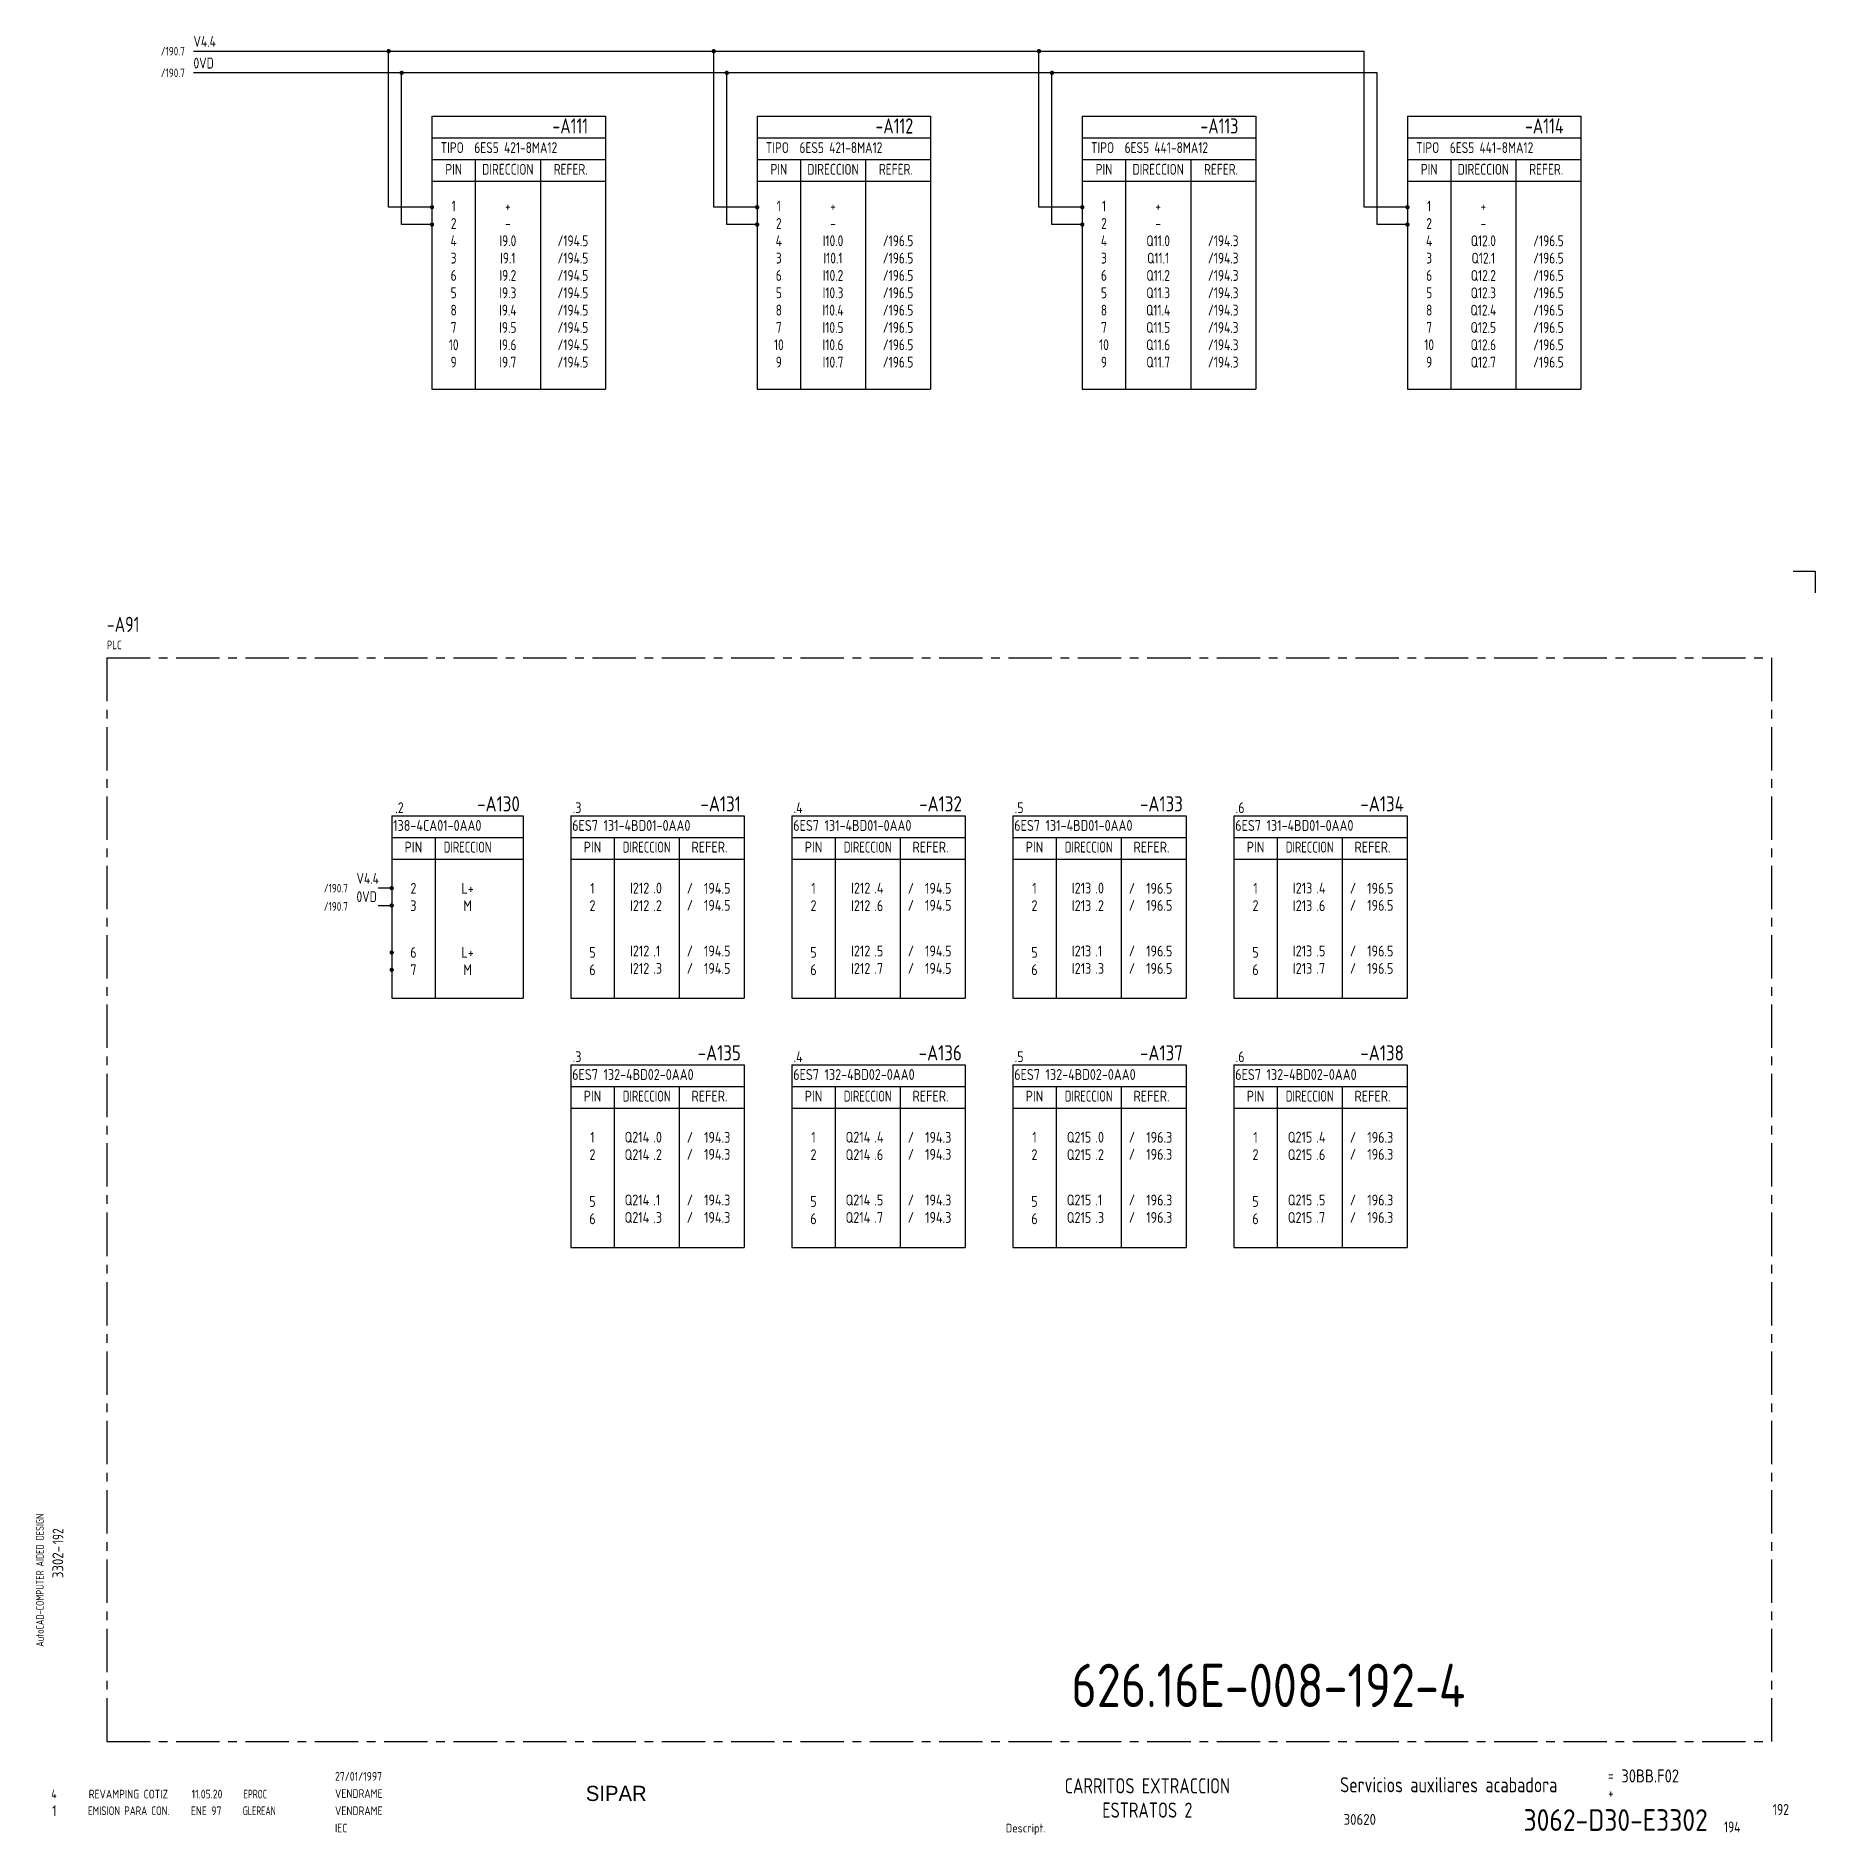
# Model space of a CAD drawing. Extents: x 10 to 962, y 5 to 421.
# Drawn here: x 551.7 to 962, y 5.4 to 420.5 of the extents above; entities that cross this region are included whole.
import ezdxf
from ezdxf.enums import TextEntityAlignment as Align

# ---------------------------------------------------------------- set-up
doc = ezdxf.new("R2010")
doc.units = 0
doc.header["$LTSCALE"] = 8
doc.header["$MEASUREMENT"] = 0
doc.linetypes.add('CENTER', pattern=[2, 1.25, -0.25, 0.25, -0.25])
doc.layers.get('0').update_dxf_attribs({"linetype": 'CONTINUOUS'})
doc.layers.add('CART', color=7, linetype='CONTINUOUS')
doc.styles.add('DIN', font='DIN', dxfattribs={"width": 0.85})
doc.styles.add('UNIV', font='UNIV')

msp = doc.modelspace()

# ---------------------------------------------------------------- texts
at = {"style": 'DIN'}
for s, height, width, p in [('V4.4', 2.5, 0.8, (588, 418)), ('0VD', 2.5, 0.8, (588, 413)), ('TIPO  6ES5 421-8MA12', 2.5, 0.8, (645, 393.5)), ('TIPO  6ES5 421-8MA12', 2.5, 0.8, (720, 393.5)), ('TIPO  6ES5 441-8MA12', 2.5, 0.8, (795, 393.5)), ('TIPO  6ES5 441-8MA12', 2.5, 0.8, (870, 393.5)), ('PLC', 2, 0.8, (568, 279)), ('138-4CA01-0AA0', 2.5, 0.85, (634.05, 237.09)), ('6ES7 131-4BD01-0AA0', 2.5, 0.85, (675.34, 237.09)), ('6ES7 131-4BD01-0AA0', 2.5, 0.85, (726.32, 237.09)), ('6ES7 131-4BD01-0AA0', 2.5, 0.85, (777.3, 237.09)), ('6ES7 131-4BD01-0AA0', 2.5, 0.85, (828.27, 237.09)), ('V4.4', 2.5, 0.8, (625.6, 224.87)), ('.0', 2.5, 0.85, (694.05, 222.64)), ('.4', 2.5, 0.85, (745.03, 222.64)), ('.0', 2.5, 0.85, (796.01, 222.64)), ('.4', 2.5, 0.85, (846.99, 222.64)), ('0VD', 2.5, 0.8, (625.6, 220.66)), ('.2', 2.5, 0.85, (694.05, 218.59)), ('.6', 2.5, 0.85, (745.03, 218.59)), ('.2', 2.5, 0.85, (796.01, 218.59)), ('.6', 2.5, 0.85, (846.99, 218.59)), ('.1', 2.5, 0.85, (694.05, 208.14)), ('.5', 2.5, 0.85, (745.03, 208.14)), ('.1', 2.5, 0.85, (796.01, 208.14)), ('.5', 2.5, 0.85, (846.99, 208.14)), ('.3', 2.5, 0.85, (694.05, 204.1)), ('.7', 2.5, 0.85, (745.03, 204.1)), ('.3', 2.5, 0.85, (796.01, 204.1)), ('.7', 2.5, 0.85, (846.99, 204.1)), ('6ES7 132-4BD02-0AA0', 2.5, 0.85, (675.34, 179.63)), ('6ES7 132-4BD02-0AA0', 2.5, 0.85, (726.32, 179.63)), ('6ES7 132-4BD02-0AA0', 2.5, 0.85, (777.3, 179.63)), ('6ES7 132-4BD02-0AA0', 2.5, 0.85, (828.27, 179.63)), ('.0', 2.5, 0.85, (694.05, 165.17)), ('.4', 2.5, 0.85, (745.03, 165.17)), ('.0', 2.5, 0.85, (796.01, 165.17)), ('.4', 2.5, 0.85, (846.99, 165.17)), ('.2', 2.5, 0.85, (694.05, 161.13)), ('.6', 2.5, 0.85, (745.03, 161.13)), ('.2', 2.5, 0.85, (796.01, 161.13)), ('.6', 2.5, 0.85, (846.99, 161.13)), ('.1', 2.5, 0.85, (694.05, 150.68)), ('.5', 2.5, 0.85, (745.03, 150.68)), ('.1', 2.5, 0.85, (796.01, 150.68)), ('.5', 2.5, 0.85, (846.99, 150.68)), ('.3', 2.5, 0.85, (694.05, 146.64)), ('.7', 2.5, 0.85, (745.03, 146.64)), ('.3', 2.5, 0.85, (796.01, 146.64)), ('.7', 2.5, 0.85, (846.99, 146.64)), ('194', 2.5, 0.8, (941, 6))]:
    msp.add_text(s, height=height, dxfattribs=dict(at, width=width)).set_placement(p)
for s, height, width, p in [('/190.7', 2, 0.8, (586, 416)), ('/190.7', 2, 0.8, (586, 411)), ('/190.7', 2, 0.8, (623.6, 222.87)), ('I212', 2.5, 0.85, (693.12, 222.64)), ('I212', 2.5, 0.85, (744.1, 222.64)), ('I213', 2.5, 0.85, (795.07, 222.64)), ('I213', 2.5, 0.85, (846.05, 222.64)), ('/190.7', 2, 0.8, (623.6, 218.66)), ('I212', 2.5, 0.85, (693.12, 218.59)), ('I212', 2.5, 0.85, (744.1, 218.59)), ('I213', 2.5, 0.85, (795.07, 218.59)), ('I213', 2.5, 0.85, (846.05, 218.59)), ('I212', 2.5, 0.85, (693.12, 208.14)), ('I212', 2.5, 0.85, (744.1, 208.14)), ('I213', 2.5, 0.85, (795.07, 208.14)), ('I213', 2.5, 0.85, (846.05, 208.14)), ('I212', 2.5, 0.85, (693.12, 204.1)), ('I212', 2.5, 0.85, (744.1, 204.1)), ('I213', 2.5, 0.85, (795.07, 204.1)), ('I213', 2.5, 0.85, (846.05, 204.1)), ('Q214', 2.5, 0.85, (693.12, 165.17)), ('Q214', 2.5, 0.85, (744.1, 165.17)), ('Q215', 2.5, 0.85, (795.07, 165.17)), ('Q215', 2.5, 0.85, (846.05, 165.17)), ('Q214', 2.5, 0.85, (693.12, 161.13)), ('Q214', 2.5, 0.85, (744.1, 161.13)), ('Q215', 2.5, 0.85, (795.07, 161.13)), ('Q215', 2.5, 0.85, (846.05, 161.13)), ('Q214', 2.5, 0.85, (693.12, 150.68)), ('Q214', 2.5, 0.85, (744.1, 150.68)), ('Q215', 2.5, 0.85, (795.07, 150.68)), ('Q215', 2.5, 0.85, (846.05, 150.68)), ('Q214', 2.5, 0.85, (693.12, 146.64)), ('Q214', 2.5, 0.85, (744.1, 146.64)), ('Q215', 2.5, 0.85, (795.07, 146.64)), ('Q215', 2.5, 0.85, (846.05, 146.64))]:
    msp.add_text(s, height=height, dxfattribs=dict(at, width=width)).set_placement(p, align=Align.RIGHT)
at = {"color": 3, "style": 'DIN'}
for s, height, width, p in [('-A111', 3.5, 0.8, (679, 398)), ('-A112', 3.5, 0.8, (754, 398)), ('-A113', 3.5, 0.8, (829, 398)), ('-A114', 3.5, 0.8, (904, 398)), ('-A130', 3.5, 0.85, (663.27, 241.59)), ('-A131', 3.5, 0.85, (714.25, 241.59)), ('-A132', 3.5, 0.85, (765.22, 241.59)), ('-A133', 3.5, 0.85, (816.2, 241.59)), ('-A134', 3.5, 0.85, (867.18, 241.59)), ('-A135', 3.5, 0.85, (714.25, 184.13)), ('-A136', 3.5, 0.85, (765.22, 184.13)), ('-A137', 3.5, 0.85, (816.2, 184.13)), ('-A138', 3.5, 0.85, (867.18, 184.13)), ('192', 2.56, 0.8, (956, 10))]:
    msp.add_text(s, height=height, dxfattribs=dict(at, width=width)).set_placement(p, align=Align.RIGHT)
at = {"style": 'DIN'}
for s, width, p in [('PIN', 0.8, (648, 388.5)), ('DIRECCION', 0.8, (660.5, 388.5)), ('REFER.', 0.8, (675, 388.5)), ('PIN', 0.8, (723, 388.5)), ('DIRECCION', 0.8, (735.5, 388.5)), ('REFER.', 0.8, (750, 388.5)), ('PIN', 0.8, (798, 388.5)), ('DIRECCION', 0.8, (810.5, 388.5)), ('REFER.', 0.8, (825, 388.5)), ('PIN', 0.8, (873, 388.5)), ('DIRECCION', 0.8, (885.5, 388.5)), ('REFER.', 0.8, (900, 388.5)), ('1', 0.8, (648, 380)), ('1', 0.8, (723, 380)), ('1', 0.8, (798, 380)), ('1', 0.8, (873, 380)), ('2', 0.8, (648, 376)), ('+', 0.8, (660.5, 380)), ('2', 0.8, (723, 376)), ('+', 0.8, (735.5, 380)), ('2', 0.8, (798, 376)), ('+', 0.8, (810.5, 380)), ('2', 0.8, (873, 376)), ('+', 0.8, (885.5, 380)), ('4', 0.8, (648, 372)), ('I9.0', 0.8, (660.5, 372)), ('-', 0.8, (660.5, 376)), ('/194.5', 0.8, (675.5, 372)), ('4', 0.8, (723, 372)), ('I10.0', 0.8, (735.5, 372)), ('-', 0.8, (735.5, 376)), ('/196.5', 0.8, (750.5, 372)), ('4', 0.8, (798, 372)), ('Q11.0', 0.8, (810.5, 372)), ('-', 0.8, (810.5, 376)), ('/194.3', 0.8, (825.5, 372)), ('4', 0.8, (873, 372)), ('Q12.0', 0.8, (885.5, 372)), ('-', 0.8, (885.5, 376)), ('/196.5', 0.8, (900.5, 372)), ('3', 0.8, (648, 368)), ('I9.1', 0.8, (660.5, 368)), ('/194.5', 0.8, (675.5, 368)), ('3', 0.8, (723, 368)), ('I10.1', 0.8, (735.5, 368)), ('/196.5', 0.8, (750.5, 368)), ('3', 0.8, (798, 368)), ('Q11.1', 0.8, (810.5, 368)), ('/194.3', 0.8, (825.5, 368)), ('3', 0.8, (873, 368)), ('Q12.1', 0.8, (885.5, 368)), ('/196.5', 0.8, (900.5, 368)), ('6', 0.8, (648, 364)), ('I9.2', 0.8, (660.5, 364)), ('/194.5', 0.8, (675.5, 364)), ('6', 0.8, (723, 364)), ('I10.2', 0.8, (735.5, 364)), ('/196.5', 0.8, (750.5, 364)), ('6', 0.8, (798, 364)), ('Q11.2', 0.8, (810.5, 364)), ('/194.3', 0.8, (825.5, 364)), ('6', 0.8, (873, 364)), ('Q12.2', 0.8, (885.5, 364)), ('/196.5', 0.8, (900.5, 364)), ('5', 0.8, (648, 360)), ('I9.3', 0.8, (660.5, 360)), ('/194.5', 0.8, (675.5, 360)), ('5', 0.8, (723, 360)), ('I10.3', 0.8, (735.5, 360)), ('/196.5', 0.8, (750.5, 360)), ('5', 0.8, (798, 360)), ('Q11.3', 0.8, (810.5, 360)), ('/194.3', 0.8, (825.5, 360)), ('5', 0.8, (873, 360)), ('Q12.3', 0.8, (885.5, 360)), ('/196.5', 0.8, (900.5, 360)), ('8', 0.8, (648, 356)), ('I9.4', 0.8, (660.5, 356)), ('/194.5', 0.8, (675.5, 356)), ('8', 0.8, (723, 356)), ('I10.4', 0.8, (735.5, 356)), ('/196.5', 0.8, (750.5, 356)), ('8', 0.8, (798, 356)), ('Q11.4', 0.8, (810.5, 356)), ('/194.3', 0.8, (825.5, 356)), ('8', 0.8, (873, 356)), ('Q12.4', 0.8, (885.5, 356)), ('/196.5', 0.8, (900.5, 356)), ('7', 0.8, (648, 352)), ('I9.5', 0.8, (660.5, 352)), ('/194.5', 0.8, (675.5, 352)), ('7', 0.8, (723, 352)), ('I10.5', 0.8, (735.5, 352)), ('/196.5', 0.8, (750.5, 352)), ('7', 0.8, (798, 352)), ('Q11.5', 0.8, (810.5, 352)), ('/194.3', 0.8, (825.5, 352)), ('7', 0.8, (873, 352)), ('Q12.5', 0.8, (885.5, 352)), ('/196.5', 0.8, (900.5, 352)), ('10', 0.8, (648, 348)), ('I9.6', 0.8, (660.5, 348)), ('/194.5', 0.8, (675.5, 348)), ('10', 0.8, (723, 348)), ('I10.6', 0.8, (735.5, 348)), ('/196.5', 0.8, (750.5, 348)), ('10', 0.8, (798, 348)), ('Q11.6', 0.8, (810.5, 348)), ('/194.3', 0.8, (825.5, 348)), ('10', 0.8, (873, 348)), ('Q12.6', 0.8, (885.5, 348)), ('/196.5', 0.8, (900.5, 348)), ('9', 0.8, (648, 344)), ('I9.7', 0.8, (660.5, 344)), ('/194.5', 0.8, (675.5, 344)), ('9', 0.8, (723, 344)), ('I10.7', 0.8, (735.5, 344)), ('/196.5', 0.8, (750.5, 344)), ('9', 0.8, (798, 344)), ('Q11.7', 0.8, (810.5, 344)), ('/194.3', 0.8, (825.5, 344)), ('9', 0.8, (873, 344)), ('Q12.7', 0.8, (885.5, 344)), ('/196.5', 0.8, (900.5, 344)), ('.2', 0.85, (635.51, 241.19)), ('.3', 0.85, (676.47, 241.19)), ('.4', 0.85, (727.45, 241.19)), ('.5', 0.85, (778.43, 241.19)), ('.6', 0.85, (829.4, 241.19)), ('PIN', 0.85, (638.72, 232.09)), ('PIN', 0.85, (680.02, 232.09)), ('REFER.', 0.85, (707.02, 232.09)), ('PIN', 0.85, (731, 232.09)), ('REFER.', 0.85, (758, 232.09)), ('PIN', 0.85, (781.97, 232.09)), ('REFER.', 0.85, (808.97, 232.09)), ('PIN', 0.85, (832.95, 232.09)), ('REFER.', 0.85, (859.95, 232.09)), ('2', 0.85, (638.72, 222.59)), ('L+', 0.85, (651.22, 222.59)), ('1', 0.85, (680.02, 222.59)), ('/', 0.85, (702.48, 222.59)), ('194.5', 0.85, (708.79, 222.59)), ('1', 0.85, (731, 222.59)), ('/', 0.85, (753.46, 222.59)), ('194.5', 0.85, (759.77, 222.59)), ('1', 0.85, (781.97, 222.59)), ('/', 0.85, (804.44, 222.59)), ('196.5', 0.85, (810.75, 222.59)), ('1', 0.85, (832.95, 222.59)), ('/', 0.85, (855.42, 222.59)), ('196.5', 0.85, (861.73, 222.59)), ('3', 0.85, (638.72, 218.59)), ('M', 0.85, (651.22, 218.59)), ('2', 0.85, (680.02, 218.59)), ('/', 0.85, (702.48, 218.66)), ('194.5', 0.85, (708.79, 218.66)), ('2', 0.85, (731, 218.59)), ('/', 0.85, (753.46, 218.66)), ('194.5', 0.85, (759.77, 218.66)), ('2', 0.85, (781.97, 218.59)), ('/', 0.85, (804.44, 218.66)), ('196.5', 0.85, (810.75, 218.66)), ('2', 0.85, (832.95, 218.59)), ('/', 0.85, (855.42, 218.66)), ('196.5', 0.85, (861.73, 218.66)), ('6', 0.85, (638.72, 207.8)), ('L+', 0.85, (651.22, 207.8)), ('5', 0.85, (680.02, 207.8)), ('/', 0.85, (702.48, 208.12)), ('194.5', 0.85, (708.79, 208.12)), ('5', 0.85, (731, 207.8)), ('/', 0.85, (753.46, 208.12)), ('194.5', 0.85, (759.77, 208.12)), ('5', 0.85, (781.97, 207.8)), ('/', 0.85, (804.44, 208.12)), ('196.5', 0.85, (810.75, 208.12)), ('5', 0.85, (832.95, 207.8)), ('/', 0.85, (855.42, 208.12)), ('196.5', 0.85, (861.73, 208.12)), ('7', 0.85, (638.72, 203.8)), ('M', 0.85, (651.22, 203.8)), ('6', 0.85, (680.02, 203.8)), ('/', 0.85, (702.48, 204.1)), ('194.5', 0.85, (708.79, 204.1)), ('6', 0.85, (731, 203.8)), ('/', 0.85, (753.46, 204.1)), ('194.5', 0.85, (759.77, 204.1)), ('6', 0.85, (781.97, 203.8)), ('/', 0.85, (804.44, 204.1)), ('196.5', 0.85, (810.75, 204.1)), ('6', 0.85, (832.95, 203.8)), ('/', 0.85, (855.42, 204.1)), ('196.5', 0.85, (861.73, 204.1)), ('.3', 0.85, (676.47, 183.73)), ('.4', 0.85, (727.45, 183.73)), ('.5', 0.85, (778.43, 183.73)), ('.6', 0.85, (829.4, 183.73)), ('PIN', 0.85, (680.02, 174.63)), ('REFER.', 0.85, (707.02, 174.63)), ('PIN', 0.85, (731, 174.63)), ('REFER.', 0.85, (758, 174.63)), ('PIN', 0.85, (781.97, 174.63)), ('REFER.', 0.85, (808.97, 174.63)), ('PIN', 0.85, (832.95, 174.63)), ('REFER.', 0.85, (859.95, 174.63)), ('1', 0.85, (680.02, 165.13)), ('/', 0.85, (702.48, 165.12)), ('194.3', 0.85, (708.79, 165.12)), ('1', 0.85, (731, 165.13)), ('/', 0.85, (753.46, 165.12)), ('194.3', 0.85, (759.77, 165.12)), ('1', 0.85, (781.97, 165.13)), ('/', 0.85, (804.44, 165.12)), ('196.3', 0.85, (810.75, 165.12)), ('1', 0.85, (832.95, 165.13)), ('/', 0.85, (855.42, 165.12)), ('196.3', 0.85, (861.73, 165.12)), ('2', 0.85, (680.02, 161.13)), ('/', 0.85, (702.48, 161.2)), ('194.3', 0.85, (708.79, 161.2)), ('2', 0.85, (731, 161.13)), ('/', 0.85, (753.46, 161.2)), ('194.3', 0.85, (759.77, 161.2)), ('2', 0.85, (781.97, 161.13)), ('/', 0.85, (804.44, 161.2)), ('196.3', 0.85, (810.75, 161.2)), ('2', 0.85, (832.95, 161.13)), ('/', 0.85, (855.42, 161.2)), ('196.3', 0.85, (861.73, 161.2)), ('5', 0.85, (680.02, 150.33)), ('/', 0.85, (702.48, 150.66)), ('194.3', 0.85, (708.79, 150.66)), ('5', 0.85, (731, 150.33)), ('/', 0.85, (753.46, 150.66)), ('194.3', 0.85, (759.77, 150.66)), ('5', 0.85, (781.97, 150.33)), ('/', 0.85, (804.44, 150.66)), ('196.3', 0.85, (810.75, 150.66)), ('5', 0.85, (832.95, 150.33)), ('/', 0.85, (855.42, 150.66)), ('196.3', 0.85, (861.73, 150.66)), ('6', 0.85, (680.02, 146.33)), ('/', 0.85, (702.48, 146.64)), ('194.3', 0.85, (708.79, 146.64)), ('6', 0.85, (731, 146.33)), ('/', 0.85, (753.46, 146.64)), ('194.3', 0.85, (759.77, 146.64)), ('6', 0.85, (781.97, 146.33)), ('/', 0.85, (804.44, 146.64)), ('196.3', 0.85, (810.75, 146.64)), ('6', 0.85, (832.95, 146.33)), ('/', 0.85, (855.42, 146.64)), ('196.3', 0.85, (861.73, 146.64))]:
    msp.add_text(s, height=2.5, dxfattribs=dict(at, width=width)).set_placement(p, align=Align.CENTER)
at = {"color": 3, "style": 'DIN', "width": 0.8}
msp.add_text('-A91', height=3.5, dxfattribs=at).set_placement((568, 283))
at = {"style": 'DIN', "width": 0.596129}
for p, p2 in [((645.72, 232.09), (656.72, 232.09)), ((687.02, 232.09), (698.02, 232.09)), ((738, 232.09), (749, 232.09)), ((788.97, 232.09), (799.97, 232.09)), ((839.95, 232.09), (850.95, 232.09)), ((687.02, 174.63), (698.02, 174.63)), ((738, 174.63), (749, 174.63)), ((788.97, 174.63), (799.97, 174.63)), ((839.95, 174.63), (850.95, 174.63))]:
    msp.add_text('DIRECCION', height=2.5, dxfattribs=at).set_placement(p, p2, align=Align.FIT)
at = {"style": 'DIN', "width": 0.8}
msp.add_text('192', height=2.5, rotation=90, dxfattribs=at).set_placement((558, 72.5))
at = {"color": 3, "style": 'DIN', "width": 0.8}
for s, p in [('CARRITOS EXTRACCION', (808, 15)), ('ESTRATOS 2', (808, 9.4))]:
    msp.add_text(s, height=3.5, dxfattribs=at).set_placement(p, align=Align.CENTER)
at = {"linetype": 'Continuous', "style": 'DIN'}
for s, width, p in [('4', 0.85, (555.2, 13.84)), ('REVAMPING COTIZ', 0.85, (563.83, 13.84)), ('11.05.20', 0.85, (587.58, 13.84)), ('EPROC', 0.7, (599.58, 13.84))]:
    msp.add_text(s, height=2, dxfattribs=dict(at, width=width)).set_placement(p)
at = {"color": 2, "insert": (790.47, 44.92), "char_height": 10, "width": 111.0411, "attachment_point": 1, "style": 'DIN'}
msp.add_mtext('626.16E-008-192-4', dxfattribs=at)
at = {"layer": 'CART', "color": 2, "linetype": 'Continuous', "style": 'UNIV'}
msp.add_text('SIPAR', height=3.5, dxfattribs=at).set_placement((685.5, 13.25), align=Align.CENTER)

# ---------------------------------------------------------------- blocks, each defined once
blk = doc.blocks.new('WB-FG100')
at = {"layer": 'CART', "color": 1}
for p, q in [((415, 297), (420, 297)), ((420, 297), (420, 292))]:
    blk.add_line(p, q, dxfattribs=at)
at = {"layer": 'CART', "color": 1, "style": 'DIN', "width": 0.8}
blk.add_text('AutoCAD-COMPUTER AIDED DESIGN', height=1.8, rotation=90, dxfattribs=at).set_placement((11.47, 48.84))
at = {"layer": 'CART', "color": 3, "style": 'DIN', "width": 0.8}
for s, p in [('=', (372.24, 17.91)), ('+', (372.24, 13.87))]:
    blk.add_text(s, height=2.5, dxfattribs=at).set_placement(p)
at = {"layer": 'CART', "color": 7, "style": 'DIN', "width": 0.9}
blk.add_attdef('FILE', text='', height=2.5, rotation=90, dxfattribs=at).set_placement((15.95, 68.38), align=Align.CENTER)
for tag, p in [('MOD-3', (13.92, 19)), ('MOD-2', (13.92, 15)), ('MOD-1', (13.92, 11)), ('NR.COMMESSA', (315, 9))]:
    blk.add_attdef(tag, text='', height=2.5, dxfattribs=at).set_placement(p, align=Align.MIDDLE)
at = {"layer": 'CART', "color": 7, "style": 'DIN'}
for tag, width, p in [('REV-3', 0.9, (21.66, 19)), ('DATA-3', 0.9, (45.37, 19)), ('NOME-3', 0.9, (57.37, 19)), ('REV-2', 0.9, (21.66, 15)), ('DATA-2', 0.9, (45.37, 15)), ('NOME-2', 0.9, (57.37, 15)), ('REV-1', 0.9, (21.66, 11)), ('DATA-1', 0.9, (45.37, 11)), ('NOME-1', 0.7, (57.37, 11))]:
    blk.add_attdef(tag, text='', height=2, dxfattribs=dict(at, width=width)).set_placement(p, align=Align.MIDDLE_LEFT)
at = {"layer": 'CART', "color": 7, "style": 'DIN', "width": 0.9}
for tag, p, height in [('DATA', (78.64, 17.94), 2), ('ESECUTORE', (78.64, 13.97), 2), ('CONTROLLORE', (78.64, 9.99), 2), ('SEGUE', (398.93, 5.65), 2.8), ('NORMA', (78.64, 6.01), 2)]:
    blk.add_attdef(tag, p, '', height=height, dxfattribs=at)
at = {"layer": 'CART', "color": 2, "style": 'DIN', "width": 0.9}
for tag, p in [('TITOLO-1/3', (266.5, 18.23)), ('TITOLO-1/2', (266.5, 15.73)), ('TITOLO-2/3', (266.5, 13.18)), ('TITOLO-3/3', (266.5, 8.13)), ('TITOLO-2/2', (266.5, 10.68))]:
    blk.add_attdef(tag, text='', height=3.5, dxfattribs=at).set_placement(p, align=Align.MIDDLE)
at = {"layer": 'CART', "color": 3, "style": 'DIN', "width": 0.9}
blk.add_attdef('ASSIEME', text='', height=3.5, dxfattribs=at).set_placement((334, 17), align=Align.MIDDLE)
at = {"layer": 'CART', "color": 3, "style": 'DIN', "width": 0.85}
for tag, p in [('=', (375.33, 16.63)), ('+', (375.33, 12.76))]:
    blk.add_attdef(tag, text='', height=3, dxfattribs=at).set_placement(p, align=Align.BOTTOM_LEFT)
at = {"layer": 'CART', "color": 2, "style": 'DIN', "width": 0.9}
blk.add_attdef('DISEGNO', text='', height=5, dxfattribs=at).set_placement((395.27, 6.35), align=Align.RIGHT)
at = {"layer": 'CART', "color": 3, "style": 'DIN', "width": 0.9}
blk.add_attdef('FOGLIO', text='', height=2.8, dxfattribs=at).set_placement((414.2, 9.56), align=Align.RIGHT)
at = {"layer": 'CART', "color": 1, "style": 'DIN', "width": 0.9}
blk.add_attdef('TIPOLOGIA', (233.37, 6), '', height=2, dxfattribs=at)

# ---------------------------------------------------------------- linework, layer by layer
for p, q in [((588, 417), (858, 417)), ((633, 381), (633, 417.25)), ((708, 381), (708, 417)), ((783, 381), (783, 417)), ((858, 381), (858, 417)), ((861, 412), (588, 412)), ((636, 377), (636, 412.25)), ((711, 377), (711, 412)), ((786, 377), (786, 412)), ((861, 377), (861, 412)), ((643, 381), (633, 381)), ((718, 381), (708, 381)), ((793, 381), (783, 381)), ((868, 381), (858, 381)), ((643, 377), (636, 377)), ((718, 377), (711, 377)), ((793, 377), (786, 377)), ((868, 377), (861, 377)), ((633.72, 223.87), (630.6, 223.87)), ((630.6, 219.87), (633.72, 219.87))]:
    msp.add_line(p, q)
at = {"color": 3}
for p, q in [((643, 402), (643, 339)), ((643, 402), (683, 402)), ((683, 402), (683, 339)), ((718, 402), (758, 402)), ((718, 402), (718, 339)), ((758, 402), (758, 339)), ((793, 402), (833, 402)), ((793, 402), (793, 339)), ((833, 402), (833, 339)), ((868, 402), (908, 402)), ((868, 402), (868, 339)), ((908, 402), (908, 339)), ((643, 397), (683, 397)), ((718, 397), (758, 397)), ((793, 397), (833, 397)), ((868, 397), (908, 397)), ((643, 392), (683, 392)), ((653, 392), (653, 339)), ((668, 392), (668, 339)), ((718, 392), (758, 392)), ((728, 392), (728, 339)), ((743, 392), (743, 339)), ((793, 392), (833, 392)), ((803, 392), (803, 339)), ((818, 392), (818, 339)), ((868, 392), (908, 392)), ((878, 392), (878, 339)), ((893, 392), (893, 339)), ((643, 387), (683, 387)), ((718, 387), (758, 387)), ((793, 387), (833, 387)), ((868, 387), (908, 387)), ((643, 339), (683, 339)), ((718, 339), (758, 339)), ((793, 339), (833, 339)), ((868, 339), (908, 339)), ((633.72, 240.59), (633.72, 198.46)), ((633.72, 240.59), (664.04, 240.59)), ((664.04, 240.59), (664.04, 198.46)), ((675.02, 240.59), (715.02, 240.59)), ((675.02, 240.59), (675.02, 198.46)), ((715.02, 240.59), (715.02, 198.46)), ((726, 240.59), (726, 198.46)), ((726, 240.59), (766, 240.59)), ((766, 240.59), (766, 198.46)), ((776.97, 240.59), (816.97, 240.59)), ((776.97, 240.59), (776.97, 198.46)), ((816.97, 240.59), (816.97, 198.46)), ((827.95, 240.59), (867.95, 240.59)), ((827.95, 240.59), (827.95, 198.46)), ((867.95, 240.59), (867.95, 198.46)), ((633.72, 235.59), (664.04, 235.59)), ((643.72, 235.59), (643.72, 198.46)), ((675.02, 235.59), (715.02, 235.59)), ((685.02, 235.59), (685.02, 198.46)), ((700.02, 235.59), (700.02, 198.46)), ((726, 235.59), (766, 235.59)), ((736, 235.59), (736, 198.46)), ((751, 235.59), (751, 198.46)), ((776.97, 235.59), (816.97, 235.59)), ((786.97, 235.59), (786.97, 198.46)), ((801.97, 235.59), (801.97, 198.46)), ((827.95, 235.59), (867.95, 235.59)), ((837.95, 235.59), (837.95, 198.46)), ((852.95, 235.59), (852.95, 198.46)), ((633.72, 230.59), (664.04, 230.59)), ((675.02, 230.59), (715.02, 230.59)), ((726, 230.59), (766, 230.59)), ((776.97, 230.59), (816.97, 230.59)), ((827.95, 230.59), (867.95, 230.59)), ((633.72, 198.46), (664.04, 198.46)), ((675.02, 198.46), (715.02, 198.46)), ((726, 198.46), (766, 198.46)), ((776.97, 198.46), (816.97, 198.46)), ((827.95, 198.46), (867.95, 198.46)), ((675.02, 183.13), (675.02, 141)), ((675.02, 183.13), (715.02, 183.13)), ((715.02, 183.13), (715.02, 141)), ((726, 183.13), (766, 183.13)), ((726, 183.13), (726, 141)), ((766, 183.13), (766, 141)), ((776.97, 183.13), (816.97, 183.13)), ((776.97, 183.13), (776.97, 141)), ((816.97, 183.13), (816.97, 141)), ((827.95, 183.13), (867.95, 183.13)), ((827.95, 183.13), (827.95, 141)), ((867.95, 183.13), (867.95, 141)), ((675.02, 178.13), (715.02, 178.13)), ((685.02, 178.13), (685.02, 141)), ((700.02, 178.13), (700.02, 141)), ((726, 178.13), (766, 178.13)), ((736, 178.13), (736, 141)), ((751, 178.13), (751, 141)), ((776.97, 178.13), (816.97, 178.13)), ((786.97, 178.13), (786.97, 141)), ((801.97, 178.13), (801.97, 141)), ((827.95, 178.13), (867.95, 178.13)), ((837.95, 178.13), (837.95, 141)), ((852.95, 178.13), (852.95, 141)), ((675.02, 173.13), (715.02, 173.13)), ((726, 173.13), (766, 173.13)), ((776.97, 173.13), (816.97, 173.13)), ((827.95, 173.13), (867.95, 173.13)), ((675.02, 141), (715.02, 141)), ((726, 141), (766, 141)), ((776.97, 141), (816.97, 141)), ((827.95, 141), (867.95, 141))]:
    msp.add_line(p, q, dxfattribs=at)
at = {"color": 3, "linetype": 'CENTER'}
for p, q in [((568, 277), (952, 277)), ((568, 277), (568, 27)), ((952, 277), (952, 27)), ((568, 27), (952, 27))]:
    msp.add_line(p, q, dxfattribs=at)
at = {"const_width": 0.5}
for points in [[(632.75, 417, 1), (633.25, 417, 1)], [(707.75, 417, 1), (708.25, 417, 1)], [(782.75, 417, 1), (783.25, 417, 1)], [(635.75, 412, 1), (636.25, 412, 1)], [(710.75, 412, 1), (711.25, 412, 1)], [(785.75, 412, 1), (786.25, 412, 1)]]:
    msp.add_lwpolyline(points, format="xyb", close=True, dxfattribs=at)
at = {"linetype": 'Continuous', "const_width": 0.5}
for points in [[(642.75, 381, 1), (643.25, 381, 1)], [(717.75, 381, 1), (718.25, 381, 1)], [(792.75, 381, 1), (793.25, 381, 1)], [(867.75, 381, 1), (868.25, 381, 1)], [(642.75, 377, 1), (643.25, 377, 1)], [(717.75, 377, 1), (718.25, 377, 1)], [(792.75, 377, 1), (793.25, 377, 1)], [(867.75, 377, 1), (868.25, 377, 1)], [(633.47, 223.87, 1), (633.97, 223.87, 1)], [(633.47, 219.87, 1), (633.97, 219.87, 1)], [(633.47, 209.03, 1), (633.97, 209.03, 1)], [(633.47, 205.03, 1), (633.97, 205.03, 1)]]:
    msp.add_lwpolyline(points, format="xyb", close=True, dxfattribs=at)

# ---------------------------------------------------------------- block references
at = {"layer": 'CART'}
ref = msp.add_blockref('WB-FG100', (542, 0), dxfattribs=at)
ref.add_attrib('TIPOLOGIA', 'Descript.', (775.37, 6), dxfattribs={"color": 1, "height": 2, "style": 'DIN', "width": 0.9})
ref.add_attrib('ASSIEME', 'Servicios auxiliares acabadora', dxfattribs={"color": 3, "height": 3.5, "style": 'DIN', "width": 0.8}).set_placement((877.5, 17), align=Align.MIDDLE)
ref.add_attrib('=', '30BB.F02', dxfattribs={"color": 3, "height": 3, "style": 'DIN', "width": 0.85}).set_placement((917.33, 16.63), align=Align.BOTTOM_LEFT)
ref.add_attrib('NR.COMMESSA', '30620', dxfattribs={"color": 7, "height": 2.5, "style": 'DIN', "width": 0.9}).set_placement((857, 9), align=Align.MIDDLE)
ref.add_attrib('DISEGNO', '3062-D30-E3302', dxfattribs={"color": 2, "height": 5, "style": 'DIN', "width": 0.9}).set_placement((937.27, 6.35), align=Align.RIGHT)
ref.add_attrib('DATA', '27/01/1997', (620.64, 17.94), dxfattribs={"color": 7, "height": 2, "style": 'DIN', "width": 0.85})
ref.add_attrib('ESECUTORE', 'VENDRAME', (620.64, 13.97), dxfattribs={"color": 7, "height": 2, "style": 'DIN', "width": 0.85})
ref.add_attrib('CONTROLLORE', 'VENDRAME', (620.64, 9.99), dxfattribs={"color": 7, "height": 2, "style": 'DIN', "width": 0.85})
ref.add_attrib('NORMA', 'IEC', (620.64, 6.01), dxfattribs={"color": 7, "height": 2, "style": 'DIN', "width": 0.85})
ref.add_attrib('MOD-1', '1', dxfattribs={"color": 7, "height": 2.5, "style": 'DIN', "width": 0.9}).set_placement((555.92, 11), align=Align.MIDDLE)
ref.add_attrib('REV-1', 'EMISION PARA CON.', dxfattribs={"color": 7, "height": 2, "style": 'DIN', "width": 0.8}).set_placement((563.66, 11), align=Align.MIDDLE_LEFT)
ref.add_attrib('DATA-1', 'ENE 97', dxfattribs={"color": 7, "height": 2, "style": 'DIN', "width": 0.85}).set_placement((587.37, 11), align=Align.MIDDLE_LEFT)
ref.add_attrib('NOME-1', 'GLEREAN', dxfattribs={"color": 7, "height": 2, "style": 'DIN', "width": 0.7}).set_placement((599.37, 11), align=Align.MIDDLE_LEFT)
ref.add_attrib('FILE', '3302-', dxfattribs={"color": 7, "height": 2.5, "rotation": 90, "style": 'DIN', "width": 0.9}).set_placement((557.95, 68.38), align=Align.CENTER)

msp.set_redraw_order([(e.dxf.handle, doc.entitydb.next_handle()) for e in msp.query("TEXT MTEXT ATTDEF DIMENSION ARC_DIMENSION")])  # texts and dimensions are drawn at this point

doc.saveas('drawing.dxf')
